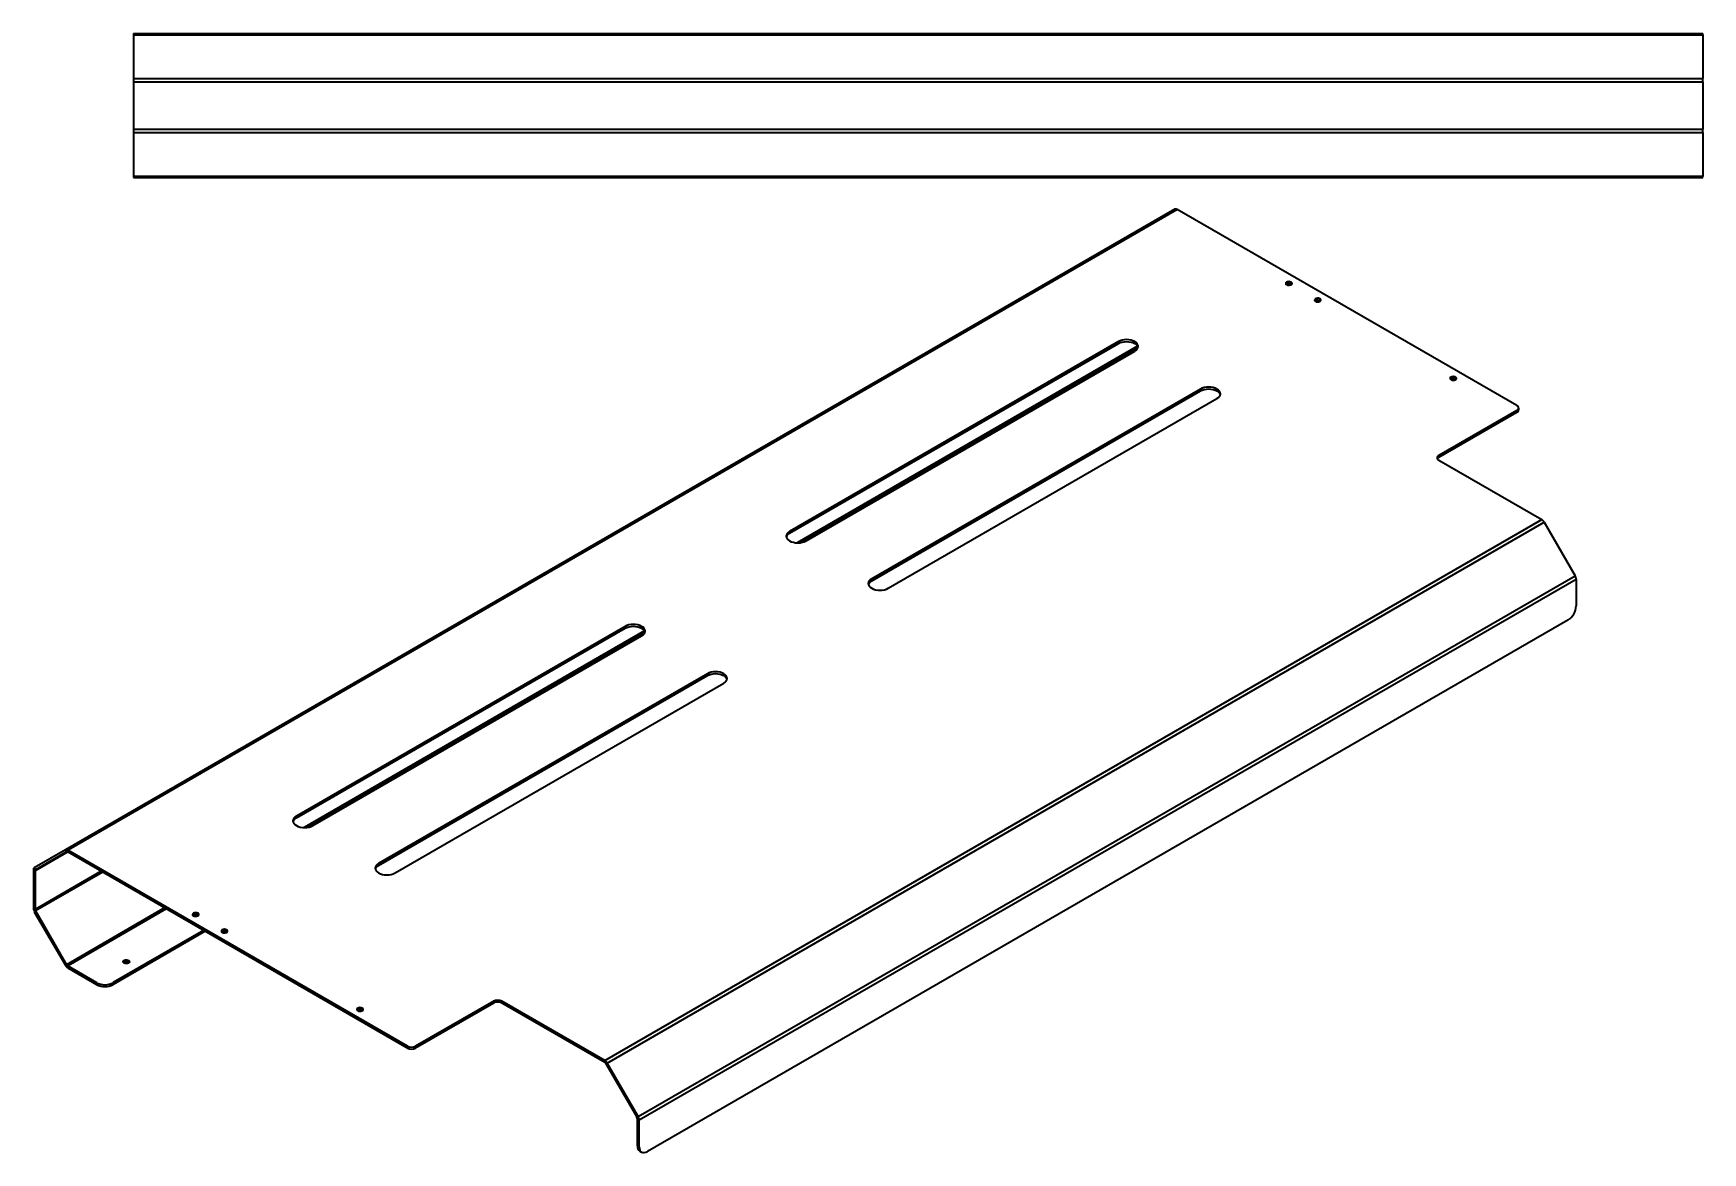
# Model space of a CAD drawing. Header units: millimetres. Extents: x -770 to 1373, y -1386 to 478.
# Drawn here: x -92 to 1344, y -484 to 478 of the extents above; entities that cross this region are included whole.
import ezdxf

# ---------------------------------------------------------------- set-up
doc = ezdxf.new("R2010")
doc.units = ezdxf.units.MM

msp = doc.modelspace()

# ---------------------------------------------------------------- linework, layer by layer
at = {"color": 7, "linetype": 'Continuous', "lineweight": 35}
for p, q in [((-5.6, 478.4), (1344.4, 478.4)), ((-5.6, 478.4), (-5.6, 477.3)), ((-5.6, 477.3), (1344.4, 477.3)), ((-5.6, 477.3), (-5.6, 439.6)), ((1344.4, 477.3), (1344.4, 478.4)), ((1344.4, 477.3), (1344.4, 439.6)), ((-5.6, 439.6), (1344.4, 439.6)), ((-5.6, 439.6), (-5.6, 436.8)), ((-5.6, 436.8), (1344.4, 436.8)), ((-5.6, 436.8), (-5.6, 396.1)), ((1344.4, 436.8), (1344.4, 439.6)), ((1344.4, 436.8), (1344.4, 396.1)), ((-5.6, 396.1), (1344.4, 396.1)), ((-5.6, 396.1), (-5.6, 393.3)), ((-5.6, 393.3), (1344.4, 393.3)), ((-5.6, 393.3), (-5.6, 355.6)), ((1344.4, 393.3), (1344.4, 396.1)), ((1344.4, 393.3), (1344.4, 355.6)), ((-5.6, 355.6), (1344.4, 355.6)), ((-5.6, 355.6), (-5.6, 354.4)), ((-5.6, 354.4), (1344.4, 354.4)), ((1344.4, 354.4), (1344.4, 355.6)), ((890.3, 327.1), (-64.2, -224)), ((892.3, 326.9), (-62.2, -224.2)), ((1184.6, 158.2), (892.3, 326.9)), ((986.5, 262.8), (986, 262.5)), ((1011.2, 248.5), (1010.8, 248.2)), ((841.7, 213.3), (558.8, 50)), ((558.8, 48.4), (841.7, 211.6)), ((858.3, 209.3), (565.4, 40.1)), ((858.4, 207.7), (568.5, 40.3)), ((573, 41.8), (855.8, 205.1)), ((841.7, 211.6), (841.7, 213.3)), ((912.4, 172.4), (629.5, 9.2)), ((912.4, 170.8), (912.4, 172.4)), ((1127.9, 181.1), (1127.5, 180.8)), ((629.5, 7.5), (912.4, 170.8)), ((643.7, 1), (926.5, 164.3)), ((1184.6, 154.1), (1117.4, 115.3)), ((1184.6, 152.4), (1117.4, 113.7)), ((1184.6, 152.4), (1184.6, 154.1)), ((1186.1, 154.5), (1186.1, 156.1)), ((1117.4, 115.3), (1117.4, 113.7)), ((1117.4, 111.2), (1206.1, 60.1)), ((400, -405.3), (1206.1, 60.1)), ((402, -407.4), (1208.1, 57.9)), ((1208.1, 57.9), (1234.7, 11.8)), ((558.8, 48.4), (558.8, 50)), ((428.6, -453.5), (1234.7, 11.8)), ((429.4, -456.3), (1235.5, 9)), ((629.5, 7.5), (629.5, 9.2)), ((1235.5, 9), (1235.5, -14.1)), ((1228.5, -26.4), (436.5, -483.5)), ((417.4, -31.7), (134.6, -194.9)), ((134.6, -196.6), (417.4, -33.3)), ((434, -35.7), (141.1, -204.8)), ((434.1, -37.3), (144.3, -204.6)), ((148.7, -203.1), (431.6, -39.8)), ((417.4, -33.3), (417.4, -31.7)), ((488.1, -72.5), (205.3, -235.8)), ((205.3, -237.4), (488.1, -74.1)), ((219.4, -243.9), (502.3, -80.6)), ((488.1, -74.1), (488.1, -72.5)), ((134.6, -196.6), (134.6, -194.9)), ((-64.2, -224), (-90.9, -239.4)), ((-62.2, -225.8), (-90.3, -242)), ((-63.2, -225.7), (-89.9, -241.1)), ((-63.2, -225.7), (-89.9, -241.1)), ((-63.2, -225.7), (-64.2, -224)), ((230, -392.9), (-62.2, -224.2)), ((-62.2, -225.8), (-62.2, -224.2)), ((230, -394.5), (-62.2, -225.8)), ((-90.3, -242), (-91.7, -241.2)), ((-91.7, -241.2), (-91.7, -274.4)), ((-89.9, -241.1), (-90.9, -239.4)), ((-90.3, -242), (-90.3, -275.2)), ((-33.5, -242.4), (-90.3, -275.2)), ((-32.1, -243.3), (-89.9, -276.6)), ((205.3, -237.4), (205.3, -235.8)), ((-90.3, -275.2), (-91.7, -274.4)), ((-89.9, -276.6), (-90.9, -277.2)), ((-90.9, -277.2), (-64.2, -323.3)), ((-89.9, -276.6), (-63.2, -322.8)), ((21.2, -274), (-63.2, -322.8)), ((22.6, -274.8), (-62.2, -323.8)), ((46, -280.2), (45.6, -280.5)), ((54.7, -293.3), (-23.1, -338.2)), ((56.1, -294.1), (-23.1, -339.9)), ((70.8, -294.4), (70.3, -294.7)), ((-63.2, -322.8), (-64.2, -323.3)), ((-62.2, -323.8), (-37.3, -338.2)), ((-62.2, -323.8), (-62.2, -325.4)), ((-62.2, -325.4), (-37.3, -339.9)), ((-37.3, -339.9), (-37.3, -338.2)), ((-23.1, -338.2), (-23.1, -339.9)), ((304.3, -354.1), (237.1, -392.9)), ((304.3, -355.8), (237.1, -394.5)), ((304.3, -355.8), (304.3, -354.1)), ((400, -405.3), (311.3, -354.1)), ((311.3, -354.1), (311.3, -355.8)), ((400, -406.9), (311.3, -355.8)), ((187.4, -361.8), (187, -362.1)), ((230, -394.5), (230, -392.9)), ((237.1, -392.9), (237.1, -394.5)), ((400, -405.3), (400, -406.9)), ((401, -408), (402, -407.4)), ((427.6, -454.1), (401, -408)), ((428.6, -453.5), (402, -407.4)), ((428.6, -453.5), (427.6, -454.1)), ((428, -455.5), (429.4, -456.3)), ((428, -478.6), (428, -455.5)), ((429.4, -479.5), (429.4, -456.3)), ((428, -478.6), (429.4, -479.5)), ((430.1, -483.2), (431.5, -484))]:
    msp.add_line(p, q, dxfattribs=at)
at = {"color": 7, "linetype": 'Continuous', "lineweight": 35, "flags": 128}
for points in [[(986.5, 264.4), (985.9, 263.9), (985.7, 263.3), (985.8, 262.8), (986.3, 262.3), (987.1, 261.9), (988, 261.7), (989, 261.7), (990, 262), (990.7, 262.4), (991.1, 262.9), (991.1, 263.5), (990.8, 264), (990.2, 264.5), (989.3, 264.8), (988.3, 264.9), (987.3, 264.7), (986.5, 264.4)], [(1011.2, 250.1), (1010.6, 249.6), (1010.4, 249.1), (1010.5, 248.5), (1011, 248), (1011.8, 247.6), (1012.8, 247.4), (1013.8, 247.4), (1014.7, 247.7), (1015.4, 248.1), (1015.8, 248.6), (1015.9, 249.2), (1015.6, 249.8), (1014.9, 250.2), (1014, 250.5), (1013, 250.6), (1012, 250.4), (1011.2, 250.1)], [(855.8, 205.1), (857.1, 206), (858, 207), (858.6, 208.1), (858.7, 209.2), (858.6, 210.3), (858, 211.4), (857.1, 212.4), (855.8, 213.3), (854.3, 214), (852.6, 214.5), (850.7, 214.8), (848.7, 215), (846.8, 214.8), (844.9, 214.5), (843.2, 214), (841.7, 213.3)], [(841.7, 211.6), (843.2, 212.4), (844.9, 212.9), (846.8, 213.2), (848.7, 213.3), (850.7, 213.2), (852.6, 212.9), (854.3, 212.4), (855.8, 211.6), (857.1, 210.8), (858, 209.8), (858.6, 208.7), (858.6, 208.4)], [(926.5, 164.3), (927.8, 165.2), (928.7, 166.2), (929.3, 167.2), (929.5, 168.4), (929.3, 169.5), (928.7, 170.6), (927.8, 171.6), (926.5, 172.4), (925, 173.2), (923.3, 173.7), (921.4, 174), (919.5, 174.1), (917.5, 174), (915.6, 173.7), (913.9, 173.2), (912.4, 172.4)], [(912.4, 170.8), (913.9, 171.5), (915.6, 172.1), (917.5, 172.4), (919.5, 172.5), (921.4, 172.4), (923.3, 172.1), (925, 171.5), (926.5, 170.8), (927.8, 169.9), (928.7, 168.9), (929.3, 167.9), (929.4, 167.5)], [(1127.9, 182.8), (1127.3, 182.3), (1127.1, 181.7), (1127.2, 181.1), (1127.7, 180.6), (1128.5, 180.2), (1129.4, 180.1), (1130.5, 180.1), (1131.4, 180.3), (1132.1, 180.7), (1132.5, 181.3), (1132.5, 181.9), (1132.2, 182.4), (1131.6, 182.9), (1130.7, 183.1), (1129.7, 183.2), (1128.7, 183.1), (1127.9, 182.8)], [(558.8, 50), (557.6, 49.1), (556.7, 48.1), (556.1, 47), (555.9, 45.9), (556.1, 44.8), (556.7, 43.7), (557.6, 42.7), (558.8, 41.8), (560.3, 41.1), (562.1, 40.6), (564, 40.2), (565.9, 40.1), (567.9, 40.2), (569.7, 40.6), (571.5, 41.1), (573, 41.8)], [(629.5, 9.2), (628.3, 8.3), (627.4, 7.3), (626.8, 6.2), (626.6, 5.1), (626.8, 4), (627.4, 2.9), (628.3, 1.9), (629.5, 1), (631.1, 0.3), (632.8, -0.3), (634.7, -0.6), (636.6, -0.7), (638.6, -0.6), (640.4, -0.3), (642.2, 0.3), (643.7, 1)], [(431.6, -39.8), (432.8, -38.9), (433.7, -37.9), (434.3, -36.9), (434.5, -35.7), (434.3, -34.6), (433.7, -33.5), (432.8, -32.5), (431.6, -31.7), (430, -30.9), (428.3, -30.4), (426.4, -30.1), (424.5, -30), (422.5, -30.1), (420.7, -30.4), (418.9, -30.9), (417.4, -31.7)], [(417.4, -33.3), (418.9, -32.6), (420.7, -32), (422.5, -31.7), (424.5, -31.6), (426.4, -31.7), (428.3, -32), (430, -32.6), (431.6, -33.3), (432.8, -34.2), (433.7, -35.2), (434.3, -36.2), (434.4, -36.6)], [(502.3, -80.6), (503.5, -79.8), (504.4, -78.8), (505, -77.7), (505.2, -76.6), (505, -75.4), (504.4, -74.3), (503.5, -73.4), (502.3, -72.5), (500.7, -71.8), (499, -71.2), (497.1, -70.9), (495.2, -70.8), (493.2, -70.9), (491.4, -71.2), (489.6, -71.8), (488.1, -72.5)], [(488.1, -74.1), (489.6, -73.4), (491.4, -72.9), (493.2, -72.5), (495.2, -72.4), (497.1, -72.5), (499, -72.9), (500.7, -73.4), (502.3, -74.1), (503.5, -75), (504.4, -76), (505, -77.1), (505.1, -77.4)], [(134.6, -194.9), (133.3, -195.8), (132.4, -196.8), (131.8, -197.9), (131.6, -199), (131.8, -200.1), (132.4, -201.2), (133.3, -202.2), (134.6, -203.1), (136.1, -203.8), (137.8, -204.4), (139.7, -204.7), (141.6, -204.8), (143.6, -204.7), (145.5, -204.4), (147.2, -203.8), (148.7, -203.1)], [(205.3, -235.8), (204, -236.6), (203.1, -237.6), (202.5, -238.7), (202.4, -239.8), (202.5, -241), (203.1, -242), (204, -243), (205.3, -243.9), (206.8, -244.6), (208.5, -245.2), (210.4, -245.5), (212.4, -245.6), (214.3, -245.5), (216.2, -245.2), (217.9, -244.6), (219.4, -243.9)], [(46, -278.5), (45.4, -279), (45.2, -279.6), (45.3, -280.1), (45.8, -280.7), (46.6, -281), (47.6, -281.2), (48.6, -281.2), (49.5, -280.9), (50.2, -280.5), (50.6, -280), (50.7, -279.4), (50.4, -278.9), (49.7, -278.4), (48.8, -278.1), (47.8, -278.1), (46.8, -278.2), (46, -278.5)], [(70.8, -292.8), (70.2, -293.3), (70, -293.9), (70.1, -294.4), (70.6, -294.9), (71.4, -295.3), (72.3, -295.5), (73.3, -295.5), (74.3, -295.2), (75, -294.8), (75.4, -294.3), (75.4, -293.7), (75.1, -293.2), (74.5, -292.7), (73.6, -292.4), (72.6, -292.3), (71.6, -292.5), (70.8, -292.8)], [(-9.9, -321.4), (-10.7, -321.7), (-11.7, -321.9), (-12.7, -321.8), (-13.6, -321.5), (-14.2, -321), (-14.5, -320.5), (-14.5, -319.9), (-14.1, -319.4), (-13.4, -319), (-12.4, -318.7), (-11.4, -318.7), (-10.5, -318.9), (-9.7, -319.3), (-9.2, -319.8), (-9.1, -320.3), (-9.3, -320.9), (-9.9, -321.4)], [(187.4, -360.2), (186.9, -360.6), (186.6, -361.2), (186.8, -361.8), (187.3, -362.3), (188, -362.7), (189, -362.9), (190, -362.8), (190.9, -362.6), (191.6, -362.2), (192, -361.6), (192.1, -361.1), (191.8, -360.5), (191.1, -360.1), (190.2, -359.8), (189.2, -359.7), (188.3, -359.8), (187.4, -360.2)], [(429.4, -479.5), (429.6, -481), (430, -482.3), (430.6, -483.3), (431.5, -484), (432.6, -484.4), (433.8, -484.5), (435.1, -484.2), (436.5, -483.5)]]:
    msp.add_lwpolyline(points, dxfattribs=at)
at = {"color": 7, "linetype": 'Continuous', "lineweight": 35}
for centre, radius, start, end in [((891.2, 325.3), 2.01, 54.3818, 114.314), ((988.4, 259.3), 3.97, 53.0376, 118.8264), ((1013.1, 245), 3.97, 53.0376, 118.8264), ((1129.8, 177.6), 3.97, 53.0376, 118.8264), ((1183.8, 156.1), 2.18, 290.7834, 69.2166), ((1183.6, 154.7), 2.51, 294.3747, 354.3052), ((1118.2, 113.3), 2.18, 110.7834, 249.2166), ((1118.9, 111), 3.06, 117.4631, 150.8883), ((1203, 55.2), 5.77, 28.8556, 58.0453), ((561.1, 43.5), 5.38, 115.4505, 162.7549), ((631.9, 2.7), 5.38, 115.4505, 162.7549), ((1229.8, 8.8), 5.77, 1.9565, 31.1437), ((1220.2, -13.4), 15.4, 302.6055, 357.3945), ((136.9, -201.4), 5.38, 115.4505, 162.7549), ((-63.4, -225.8), 2.01, 54.3818, 114.314), ((-62.8, -226.6), 1.01, 54.3818, 114.314), ((-89.7, -241), 2.01, 125.698, 185.6204), ((-89.3, -241.9), 1.01, 125.698, 185.6204), ((207.6, -242.3), 5.38, 115.4505, 162.7549), ((-85.9, -274.2), 5.77, 181.9565, 211.1437), ((-87.4, -275.1), 2.89, 181.9565, 211.1437), ((47.9, -283.6), 3.97, 53.0376, 118.8264), ((72.7, -297.9), 3.97, 53.0376, 118.8264), ((-59.2, -320.5), 5.77, 208.8556, 238.0453), ((-60.7, -321.4), 2.89, 208.8556, 238.0453), ((-11.8, -324), 3.76, 51.1934, 128.8066), ((-30.2, -324.6), 15.4, 242.6097, 297.3903), ((-30.2, -326.2), 15.4, 242.6097, 297.3903), ((307.8, -361), 7.69, 62.6097, 117.3903), ((307.8, -362.6), 7.69, 62.6097, 117.3903), ((189.3, -365.3), 3.97, 53.0376, 118.8264), ((233.6, -386.1), 7.69, 242.6097, 297.3903), ((233.6, -387.7), 7.69, 242.6097, 297.3903), ((396.9, -410.2), 5.77, 28.8556, 58.0453), ((398.4, -409.4), 2.89, 28.8556, 58.0453), ((425.1, -455.6), 2.89, 1.9565, 31.1437), ((423.7, -456.5), 5.77, 1.9565, 31.1437), ((432.9, -479.2), 4.93, 173.7012, 234.9867)]:
    msp.add_arc(centre, radius, start, end, dxfattribs=at)

doc.saveas('drawing.dxf')
